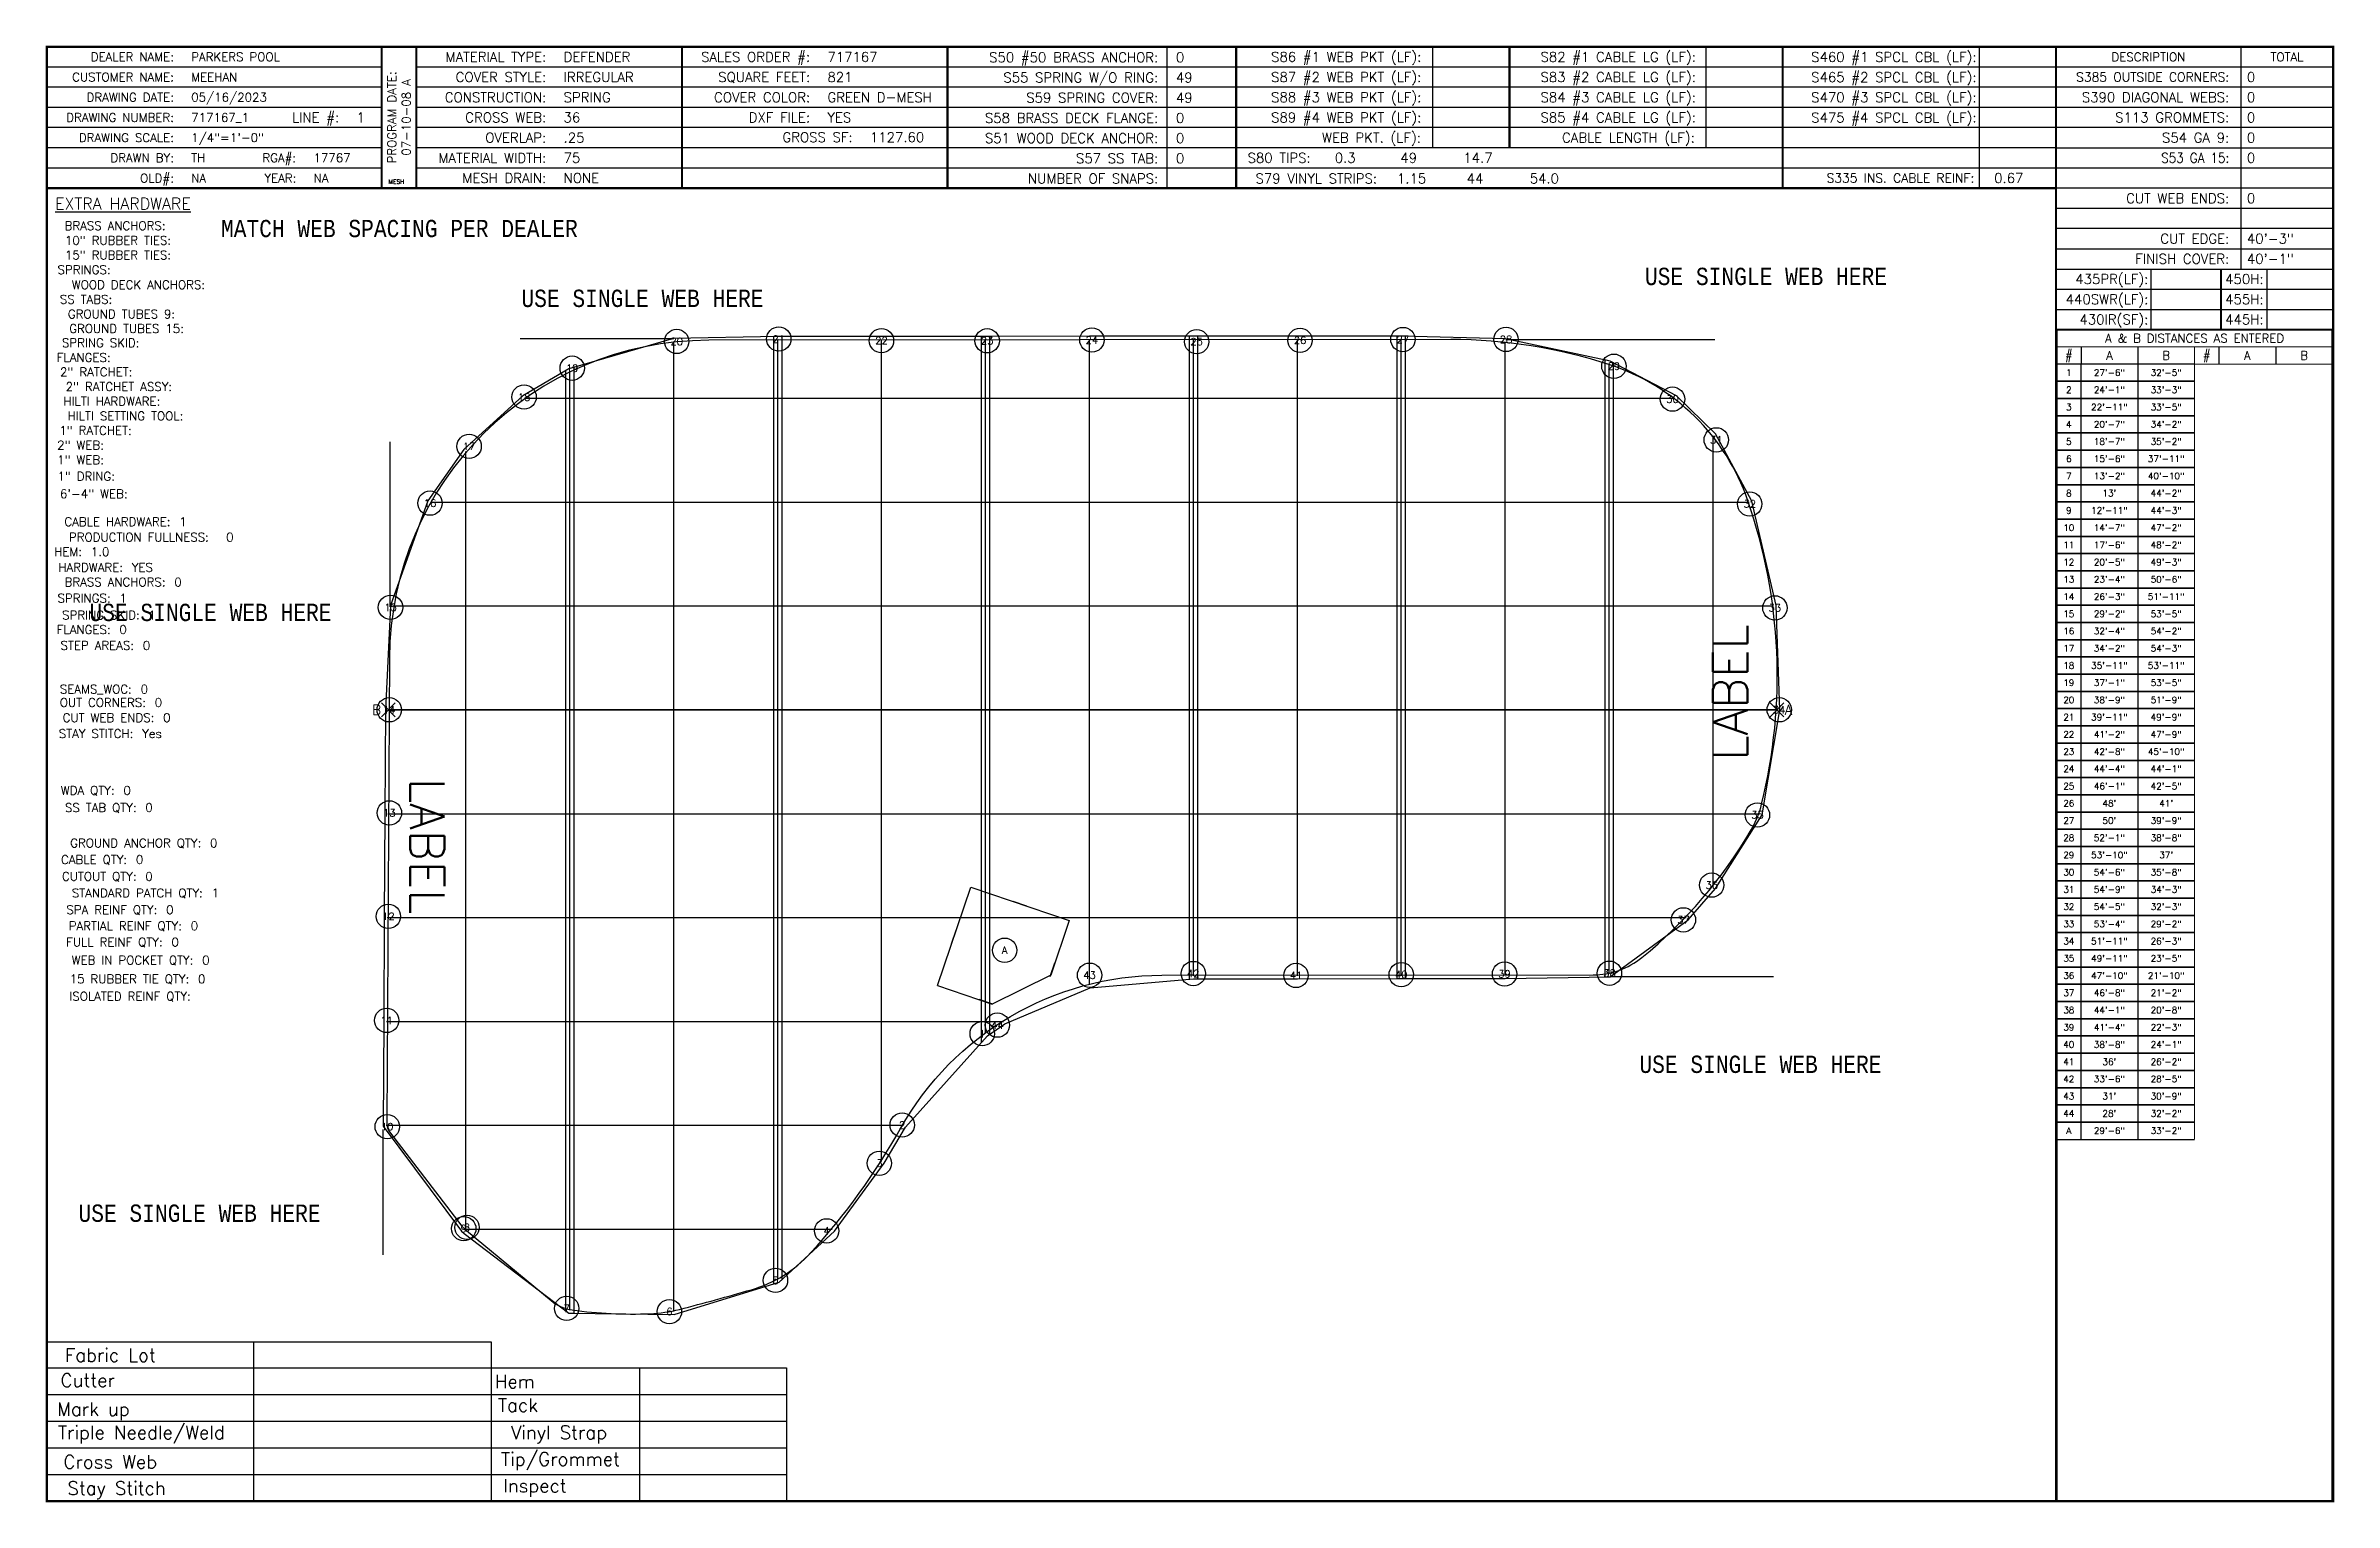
# Paper-space layout 'Drawing' of a CAD drawing. Header units: inches. Extents: x 0 to 198, y 0 to 126.
# The model-space entities are those that its viewports show. They can reach past a viewport. Long polylines and large blocks are cut down to what shows.
import ezdxf
from ezdxf.enums import TextEntityAlignment as Align

# ---------------------------------------------------------------- set-up
doc = ezdxf.new("R2010")
doc.units = ezdxf.units.IN
doc.header["$LTSCALE"] = 12
doc.header["$MEASUREMENT"] = 0
doc.linetypes.add('HIDDEN', pattern=[0.375, 0.25, -0.125])
doc.layers.get('0').update_dxf_attribs({"linetype": 'CONTINUOUS'})
doc.layers.get('DEFPOINTS').update_dxf_attribs({"linetype": 'CONTINUOUS'})
for name, color, linetype in [('AB_POINT_LIST', 2, 'CONTINUOUS'), ('AB_POINT_MARKER', 2, 'CONTINUOUS'), ('ALIGNMENT_LINE', 2, 'CONTINUOUS'), ('BORDER', 6, 'CONTINUOUS'), ('CONSTRUCTION_MARK', 200, 'CONTINUOUS'), ('COVER_HEM', 5, 'CONTINUOUS'), ('CROSS_WEBS_HORIZ', 251, 'CONTINUOUS'), ('CROSS_WEBS_VERT', 251, 'CONTINUOUS'), ('CUT_PANELS-1', 252, 'CONTINUOUS'), ('CUT_PANELS-2', 252, 'CONTINUOUS'), ('CUT_PANELS-3', 252, 'CONTINUOUS'), ('CUT_PANELS-4', 252, 'CONTINUOUS'), ('CUT_PANELS-5', 252, 'CONTINUOUS'), ('CUT_PANELS-6', 252, 'CONTINUOUS'), ('CUT_PANELS-7', 252, 'CONTINUOUS'), ('INFORMATION', 2, 'CONTINUOUS'), ('POOL_OUTLINE', 4, 'CONTINUOUS'), ('STANDARD_PATCH', 30, 'HIDDEN')]:
    doc.layers.add(name, color=color, linetype=linetype)
doc.styles.add('designer', font='monotxt.shx', dxfattribs={"width": 0.85})
doc.styles.get("Standard").update_dxf_attribs({"font": 'ROMANS'})
doc.styles.add('TITLEBLOCK1', font='ROMANS')
doc.styles.add('TITLEBLOCK2', font='romans.shx')

psp = doc.layouts.new('Drawing')

# ---------------------------------------------------------------- texts
at = {"style": 'designer', "width": 0.85}
for s, p in [('MATCH WEB SPACING PER DEALER', (15.08, 109.51)), ('USE SINGLE WEB HERE', (138.4, 105.36)), ('USE SINGLE WEB HERE', (41.1, 103.46)), ('USE SINGLE WEB HERE', (3.69, 76.25)), ('USE SINGLE WEB HERE', (137.92, 37.1)), ('USE SINGLE WEB HERE', (2.74, 24.2))]:
    psp.add_text(s, height=1.5, dxfattribs=at).set_placement(p)
at = {"style": 'TITLEBLOCK1'}
for rotation, p in [(90, (147.27, 64.15)), (270, (31.45, 62.66))]:
    psp.add_text('LABEL', height=3, rotation=rotation, dxfattribs=at).set_placement(p)
at = {"layer": 'INFORMATION', "style": 'TITLEBLOCK1'}
for s, p in [('DESCRIPTION', (182, 125.12)), ('TOTAL', (194, 125.12))]:
    psp.add_text(s, height=0.75, dxfattribs=at).set_placement(p, align=Align.MIDDLE_CENTER)
at = {"layer": 'INFORMATION'}
for s, height, p in [('MESH', 0.375, (29.59, 114.13)), ('%%UEXTRA HARDWARE', 1, (0.72, 111.91))]:
    psp.add_text(s, height=height, dxfattribs=at).set_placement(p)
at = {"layer": 'INFORMATION', "insert": (30.5, 119.88), "char_height": 0.75, "width": 9.0547, "attachment_point": 5, "rotation": 90}
psp.add_mtext('PROGRAM DATE:\\P07-10-08 A', dxfattribs=at)
at = {"layer": 'INFORMATION', "width": 18.4712, "attachment_point": 2}
for s, insert, char_height in [('Fabric Lot', (5.5, 13.23), 1.154), ('Cutter', (3.54, 11.05), 1.154), ('Hem', (40.53, 10.94), 1.154), ('Mark up', (4.03, 8.56), 1.154), ('Tack', (40.79, 8.89), 1.154), ('Vinyl Strap', (44.36, 6.54), 1.1545), ('Cross Web', (5.49, 3.98), 1.154), ('Tip/Grommet', (44.48, 4.23), 1.1545), ('Stay Stitch', (6.04, 1.7), 1.1545), ('Inspect', (42.27, 1.92), 1.154)]:
    psp.add_mtext(s, dxfattribs=dict(at, insert=insert, char_height=char_height))
at = {"layer": 'INFORMATION', "insert": (8.18, 6.54), "char_height": 1.1545, "width": 18.4712, "attachment_point": 2, "style": 'TITLEBLOCK2'}
psp.add_mtext('Triple Needle/Weld', dxfattribs=at)

msp = doc.modelspace()

# ---------------------------------------------------------------- blocks, each defined once
blk = doc.blocks.new('MATERIAL')
at = {"style": 'TITLEBLOCK1'}
blk.add_text('MATERIAL TYPE:', height=0.8438, dxfattribs=at).set_placement((11.33, 0.86), align=Align.MIDDLE_RIGHT)
at = {"style": 'TITLEBLOCK2'}
blk.add_attdef('MATERIAL_TYPE', text='', height=0.844, dxfattribs=at).set_placement((12.83, 0.86), align=Align.MIDDLE_LEFT)
blk = doc.blocks.new('STYLE')
at = {"style": 'TITLEBLOCK1'}
blk.add_text('COVER STYLE:', height=0.8438, dxfattribs=at).set_placement((11.33, 0.86), align=Align.MIDDLE_RIGHT)
at = {"style": 'TITLEBLOCK2'}
blk.add_attdef('COVER_STYLE', text='', height=0.844, dxfattribs=at).set_placement((12.83, 0.86), align=Align.MIDDLE_LEFT)
blk = doc.blocks.new('CONSTRUCT')
at = {"style": 'TITLEBLOCK1'}
blk.add_text('CONSTRUCTION:', height=0.8438, dxfattribs=at).set_placement((11.33, 0.86), align=Align.MIDDLE_RIGHT)
at = {"style": 'TITLEBLOCK2'}
blk.add_attdef('CONSTRUCTION', text='', height=0.844, dxfattribs=at).set_placement((12.83, 0.86), align=Align.MIDDLE_LEFT)
blk = doc.blocks.new('WEB_SPACING')
at = {"style": 'TITLEBLOCK1'}
blk.add_text('CROSS WEB:', height=0.844, dxfattribs=at).set_placement((11.33, 0.86), align=Align.MIDDLE_RIGHT)
at = {"style": 'TITLEBLOCK2'}
blk.add_attdef('CROSS_WEB', text='', height=0.844, dxfattribs=at).set_placement((12.83, 0.86), align=Align.MIDDLE_LEFT)
blk = doc.blocks.new('OVERLAP')
at = {"style": 'TITLEBLOCK1'}
blk.add_text('OVERLAP:', height=0.844, dxfattribs=at).set_placement((11.33, 0.86), align=Align.MIDDLE_RIGHT)
at = {"style": 'TITLEBLOCK2'}
blk.add_attdef('OVERLAP', text='', height=0.844, dxfattribs=at).set_placement((12.83, 0.86), align=Align.MIDDLE_LEFT)
blk = doc.blocks.new('MATERIAL_WIDTH')
at = {"style": 'TITLEBLOCK1'}
blk.add_text('MATERIAL WIDTH:', height=0.8438, dxfattribs=at).set_placement((11.33, 0.86), align=Align.MIDDLE_RIGHT)
at = {"style": 'TITLEBLOCK2'}
blk.add_attdef('MATERIAL_WIDTH', text='', height=0.844, dxfattribs=at).set_placement((12.83, 0.86), align=Align.MIDDLE_LEFT)
blk = doc.blocks.new('MESH_DRAIN')
at = {"style": 'TITLEBLOCK1'}
blk.add_text('MESH DRAIN:', height=0.8438, dxfattribs=at).set_placement((11.74, 0.86), align=Align.MIDDLE_RIGHT)
at = {"style": 'TITLEBLOCK2'}
blk.add_attdef('MESH_DRAIN', text='', height=0.844, dxfattribs=at).set_placement((13.24, 0.86), align=Align.MIDDLE_LEFT)
blk = doc.blocks.new('DEALER_NAME')
at = {"style": 'TITLEBLOCK1'}
blk.add_text('DEALER NAME:', height=0.75, dxfattribs=at).set_placement((10.94, 0.86), align=Align.MIDDLE_RIGHT)
at = {"style": 'TITLEBLOCK2'}
blk.add_attdef('DEALER_NAME', text='', height=0.75, dxfattribs=at).set_placement((12.44, 0.86), align=Align.MIDDLE_LEFT)
blk = doc.blocks.new('CUSTOMER_NAME')
at = {"style": 'TITLEBLOCK1'}
blk.add_text('CUSTOMER NAME:', height=0.75, dxfattribs=at).set_placement((10.94, 0.86), align=Align.MIDDLE_RIGHT)
at = {"style": 'TITLEBLOCK2'}
blk.add_attdef('CUSTOMER_NAME', text='', height=0.75, dxfattribs=at).set_placement((12.44, 0.86), align=Align.MIDDLE_LEFT)
blk = doc.blocks.new('DRAWING_DATE')
at = {"style": 'TITLEBLOCK1'}
blk.add_text('DRAWING DATE:', height=0.75, dxfattribs=at).set_placement((10.94, 0.86), align=Align.MIDDLE_RIGHT)
at = {"style": 'TITLEBLOCK2'}
blk.add_attdef('DRAWING_DATE', text='', height=0.75, dxfattribs=at).set_placement((12.44, 0.86), align=Align.MIDDLE_LEFT)
blk = doc.blocks.new('DRAWING_NUMBER')
at = {"style": 'TITLEBLOCK1'}
blk.add_text('DRAWING NUMBER:', height=0.75, dxfattribs=at).set_placement((10.94, 0.86), align=Align.MIDDLE_RIGHT)
at = {"style": 'TITLEBLOCK2'}
blk.add_attdef('DRAWING_NUMBER', text='', height=0.75, dxfattribs=at).set_placement((12.44, 0.86), align=Align.MIDDLE_LEFT)
blk = doc.blocks.new('DRAWING_SCALE')
at = {"style": 'TITLEBLOCK1'}
blk.add_text('DRAWING SCALE:', height=0.75, dxfattribs=at).set_placement((10.94, 0.86), align=Align.MIDDLE_RIGHT)
at = {"style": 'TITLEBLOCK2'}
blk.add_attdef('DRAWING_SCALE', text='', height=0.75, dxfattribs=at).set_placement((12.44, 0.86), align=Align.MIDDLE_LEFT)
blk = doc.blocks.new('DRAWN_BY')
at = {"style": 'TITLEBLOCK1'}
blk.add_text('DRAWN BY:', height=0.75, dxfattribs=at).set_placement((10.94, 0.86), align=Align.MIDDLE_RIGHT)
at = {"style": 'TITLEBLOCK2'}
blk.add_attdef('DRAWN_BY', text='', height=0.75, dxfattribs=at).set_placement((12.44, 0.86), align=Align.MIDDLE_LEFT)
blk = doc.blocks.new('SQUARE_FEET')
at = {"style": 'TITLEBLOCK1'}
blk.add_text('SQUARE FEET:', height=0.8438, dxfattribs=at).set_placement((11.74, 0.86), align=Align.MIDDLE_RIGHT)
at = {"style": 'TITLEBLOCK2'}
blk.add_attdef('SQUARE_FEET', text='', height=0.844, dxfattribs=at).set_placement((13.24, 0.86), align=Align.MIDDLE_LEFT)
blk = doc.blocks.new('SALES_ORDER')
at = {"style": 'TITLEBLOCK1'}
blk.add_text('SALES ORDER #:', height=0.8438, dxfattribs=at).set_placement((11.74, 0.86), align=Align.MIDDLE_RIGHT)
at = {"style": 'TITLEBLOCK2'}
blk.add_attdef('SALES_ORDER', text='', height=0.844, dxfattribs=at).set_placement((13.24, 0.86), align=Align.MIDDLE_LEFT)
blk = doc.blocks.new('COLOR')
at = {"style": 'TITLEBLOCK1'}
blk.add_text('COVER COLOR:', height=0.8438, dxfattribs=at).set_placement((11.74, 0.86), align=Align.MIDDLE_RIGHT)
at = {"style": 'TITLEBLOCK2'}
blk.add_attdef('COVER_COLOR', text='', height=0.844, dxfattribs=at).set_placement((13.24, 0.86), align=Align.MIDDLE_LEFT)
blk = doc.blocks.new('DXF_FILE')
at = {"style": 'TITLEBLOCK1'}
blk.add_text('DXF FILE:', height=0.844, dxfattribs=at).set_placement((11.74, 0.86), align=Align.MIDDLE_RIGHT)
at = {"style": 'TITLEBLOCK2'}
blk.add_attdef('DXF_FILE', text='', height=0.844, dxfattribs=at).set_placement((13.24, 0.86), align=Align.MIDDLE_LEFT)
blk = doc.blocks.new('FINISH_COVER')
at = {"style": 'TITLEBLOCK1'}
blk.add_text('FINISH COVER:', height=0.8438, dxfattribs=at).set_placement((-0.99, 0.86), align=Align.MIDDLE_RIGHT)
at = {"style": 'TITLEBLOCK2'}
blk.add_attdef('TOTAL', text='', height=0.844, dxfattribs=at).set_placement((0.54, 0.86), align=Align.MIDDLE_LEFT)
blk = doc.blocks.new('DIAGONAL_WEBS')
at = {"style": 'TITLEBLOCK1'}
blk.add_text('S390 DIAGONAL WEBS:', height=0.8438, dxfattribs=at).set_placement((-0.99, 0.86), align=Align.MIDDLE_RIGHT)
at = {"style": 'TITLEBLOCK2'}
blk.add_attdef('TOTAL', text='', height=0.844, dxfattribs=at).set_placement((0.54, 0.86), align=Align.MIDDLE_LEFT)
blk = doc.blocks.new('OUTSIDE_CORNERS')
at = {"style": 'TITLEBLOCK1'}
blk.add_text('S385 OUTSIDE CORNERS:', height=0.7812, dxfattribs=at).set_placement((-0.99, 0.86), align=Align.MIDDLE_RIGHT)
at = {"style": 'TITLEBLOCK2'}
blk.add_attdef('TOTAL', text='', height=0.844, dxfattribs=at).set_placement((0.54, 0.86), align=Align.MIDDLE_LEFT)
blk = doc.blocks.new('CUT_EDGE')
at = {"style": 'TITLEBLOCK1'}
blk.add_text('CUT EDGE:', height=0.844, dxfattribs=at).set_placement((-0.99, 0.86), align=Align.MIDDLE_RIGHT)
at = {"style": 'TITLEBLOCK2'}
blk.add_attdef('TOTAL', text='', height=0.844, dxfattribs=at).set_placement((0.54, 0.86), align=Align.MIDDLE_LEFT)
blk = doc.blocks.new('GROMMETS')
at = {"style": 'TITLEBLOCK1'}
blk.add_text('S113 GROMMETS:', height=0.8438, dxfattribs=at).set_placement((-0.99, 0.86), align=Align.MIDDLE_RIGHT)
at = {"style": 'TITLEBLOCK2'}
blk.add_attdef('TOTAL', text='', height=0.844, dxfattribs=at).set_placement((0.54, 0.86), align=Align.MIDDLE_LEFT)
blk = doc.blocks.new('TIPS')
at = {"style": 'TITLEBLOCK1'}
blk.add_text('S80 TIPS:', height=0.844, dxfattribs=at).set_placement((-0.99, 0.86), align=Align.MIDDLE_RIGHT)
at = {"style": 'TITLEBLOCK2'}
for tag, p in [('RATE', (2, 0.86)), ('QUANTITY', (7.5, 0.86)), ('TOTAL', (13.5, 0.86))]:
    blk.add_attdef(tag, text='', height=0.844, dxfattribs=at).set_placement(p, align=Align.MIDDLE)
blk = doc.blocks.new('VINYL_STRIPS')
at = {"style": 'TITLEBLOCK1'}
blk.add_text('S79 VINYL STRIPS:', height=0.8438, dxfattribs=at).set_placement((-0.99, 0.86), align=Align.MIDDLE_RIGHT)
at = {"style": 'TITLEBLOCK2'}
for tag, p in [('RATE', (2, 0.86)), ('QUANTITY', (7.5, 0.86)), ('TOTAL', (13.5, 0.86))]:
    blk.add_attdef(tag, text='', height=0.844, dxfattribs=at).set_placement(p, align=Align.MIDDLE)
blk = doc.blocks.new('CABLE_LENGTH')
at = {"style": 'TITLEBLOCK1'}
blk.add_text('CABLE LENGTH (LF):', height=0.8438, dxfattribs=at).set_placement((-1, 0.88), align=Align.MIDDLE_RIGHT)
at = {"style": 'TITLEBLOCK2'}
blk.add_attdef('TOTAL', text='', height=0.844, dxfattribs=at).set_placement((0.53, 0.88), align=Align.MIDDLE_LEFT)
blk = doc.blocks.new('GROSS_SF')
at = {"style": 'TITLEBLOCK1'}
blk.add_text('GROSS SF:', height=0.844, dxfattribs=at).set_placement((11.14, 0.88), align=Align.MIDDLE_RIGHT)
at = {"style": 'TITLEBLOCK2'}
blk.add_attdef('GROSS_SF', text='', height=0.844, dxfattribs=at).set_placement((12.64, 0.88), align=Align.MIDDLE_LEFT)
blk = doc.blocks.new('S59')
at = {"style": 'TITLEBLOCK1'}
blk.add_text('S59 SPRING COVER:', height=0.8438, dxfattribs=at).set_placement((17.3, 0.84), align=Align.MIDDLE_RIGHT)
at = {"style": 'TITLEBLOCK2'}
blk.add_attdef('S59', text='', height=0.844, dxfattribs=at).set_placement((18.83, 0.84), align=Align.MIDDLE_LEFT)
blk = doc.blocks.new('S58')
at = {"style": 'TITLEBLOCK1'}
blk.add_text('S58 BRASS DECK FLANGE:', height=0.8438, dxfattribs=at).set_placement((17.3, 0.84), align=Align.MIDDLE_RIGHT)
at = {"style": 'TITLEBLOCK2'}
blk.add_attdef('S58', text='', height=0.844, dxfattribs=at).set_placement((18.83, 0.84), align=Align.MIDDLE_LEFT)
blk = doc.blocks.new('S57')
at = {"style": 'TITLEBLOCK1'}
blk.add_text('S57 SS TAB:', height=0.8438, dxfattribs=at).set_placement((17.3, 0.84), align=Align.MIDDLE_RIGHT)
at = {"style": 'TITLEBLOCK2'}
blk.add_attdef('S57', text='', height=0.844, dxfattribs=at).set_placement((18.83, 0.84), align=Align.MIDDLE_LEFT)
blk = doc.blocks.new('FULLNESS')
at = {"style": 'TITLEBLOCK1'}
blk.add_text('PRODUCTION FULLNESS:', height=0.75, dxfattribs=at).set_placement((13.85, -0.86), align=Align.MIDDLE_RIGHT)
at = {"style": 'TITLEBLOCK2'}
blk.add_attdef('PRODUCTION_FULLNESS', text='', height=0.75, dxfattribs=at).set_placement((15.35, -0.86), align=Align.MIDDLE_LEFT)
blk = doc.blocks.new('HEM')
at = {"style": 'TITLEBLOCK1'}
blk.add_text('HEM:', height=0.75, dxfattribs=at).set_placement((0, 0), align=Align.MIDDLE_RIGHT)
at = {"style": 'TITLEBLOCK2'}
blk.add_attdef('HEM', text='', height=0.75, dxfattribs=at).set_placement((0.76, 0), align=Align.MIDDLE_LEFT)
blk = doc.blocks.new('HARDWARE')
at = {"style": 'TITLEBLOCK1'}
blk.add_text('HARDWARE:', height=0.75, dxfattribs=at).set_placement((0, 0), align=Align.MIDDLE_RIGHT)
at = {"style": 'TITLEBLOCK2'}
blk.add_attdef('HARDWARE', text='', height=0.75, dxfattribs=at).set_placement((0.76, 0), align=Align.MIDDLE_LEFT)
blk = doc.blocks.new('BRASS_ANCHORS')
at = {"style": 'TITLEBLOCK1'}
blk.add_text('BRASS ANCHORS:', height=0.75, dxfattribs=at).set_placement((10.28, -7.41), align=Align.MIDDLE_RIGHT)
at = {"style": 'TITLEBLOCK2'}
blk.add_attdef('BRASS_ANCHORS', text='', height=0.75, dxfattribs=at).set_placement((11.04, -7.41), align=Align.MIDDLE_LEFT)
blk = doc.blocks.new('flanges')
at = {"style": 'TITLEBLOCK1'}
blk.add_text('FLANGES:', height=0.75, dxfattribs=at).set_placement((5.52, -6.27), align=Align.MIDDLE_RIGHT)
at = {"style": 'TITLEBLOCK2'}
blk.add_attdef('FLANGES', text='', height=0.75, dxfattribs=at).set_placement((6.28, -6.27), align=Align.MIDDLE_LEFT)
blk = doc.blocks.new('SPRINGS')
at = {"style": 'TITLEBLOCK1'}
blk.add_text('SPRINGS:', height=0.75, dxfattribs=at).set_placement((5.52, -10.82), align=Align.MIDDLE_RIGHT)
at = {"style": 'TITLEBLOCK2'}
blk.add_attdef('SPRINGS', text='', height=0.75, dxfattribs=at).set_placement((6.28, -10.82), align=Align.MIDDLE_LEFT)
blk = doc.blocks.new('SKID')
at = {"style": 'TITLEBLOCK1'}
blk.add_text('SPRING SKID:', height=0.75, dxfattribs=at).set_placement((8.04, -3.98), align=Align.MIDDLE_RIGHT)
at = {"style": 'TITLEBLOCK2'}
blk.add_attdef('SKID', text='', height=0.75, dxfattribs=at).set_placement((8.8, -3.98), align=Align.MIDDLE_LEFT)
blk = doc.blocks.new('EH_BRASS_ANCHORS')
at = {"style": 'TITLEBLOCK1'}
blk.add_text('BRASS ANCHORS:', height=0.75, dxfattribs=at).set_placement((10.28, 0), align=Align.MIDDLE_RIGHT)
at = {"style": 'TITLEBLOCK2'}
blk.add_attdef('EXTRA_BRASS_ANCHORS', text='', height=0.75, dxfattribs=at).set_placement((11.04, 0), align=Align.MIDDLE_LEFT)
blk = doc.blocks.new('EH_10_RUBBER_TIES')
at = {"style": 'TITLEBLOCK1'}
blk.add_text('10" RUBBER TIES:', height=0.75, dxfattribs=at).set_placement((10.76, 0), align=Align.MIDDLE_RIGHT)
at = {"style": 'TITLEBLOCK2'}
blk.add_attdef('EXTRA_10_RUBBER_TIES', text='', height=0.75, dxfattribs=at).set_placement((11.53, 0), align=Align.MIDDLE_LEFT)
blk = doc.blocks.new('EH_15_RUBBER_TIES')
at = {"style": 'TITLEBLOCK1'}
blk.add_text('15" RUBBER TIES:', height=0.75, dxfattribs=at).set_placement((10.76, 0), align=Align.MIDDLE_RIGHT)
at = {"style": 'TITLEBLOCK2'}
blk.add_attdef('EXTRA_15_RUBBER_TIES', text='', height=0.75, dxfattribs=at).set_placement((11.53, 0), align=Align.MIDDLE_LEFT)
blk = doc.blocks.new('EH_SPRINGS')
at = {"style": 'TITLEBLOCK1'}
blk.add_text('SPRINGS:', height=0.75, dxfattribs=at).set_placement((5.52, 0), align=Align.MIDDLE_RIGHT)
at = {"style": 'TITLEBLOCK2'}
blk.add_attdef('EXTRA_SPRINGS', text='', height=0.75, dxfattribs=at).set_placement((6.28, 0), align=Align.MIDDLE_LEFT)
blk = doc.blocks.new('EH_WOOD_DECK_ANCHORS')
at = {"style": 'TITLEBLOCK1'}
blk.add_text('WOOD DECK ANCHORS:', height=0.75, dxfattribs=at).set_placement((13.7, -0.04), align=Align.MIDDLE_RIGHT)
at = {"style": 'TITLEBLOCK2'}
blk.add_attdef('EXTRA_WOOD_DECK_ANCHORS', text='', height=0.75, dxfattribs=at).set_placement((14.46, -0.04), align=Align.MIDDLE_LEFT)
blk = doc.blocks.new('EH_SS_TABS')
at = {"style": 'TITLEBLOCK1'}
blk.add_text('SS TABS:', height=0.75, dxfattribs=at).set_placement((5.66, -0.04), align=Align.MIDDLE_RIGHT)
at = {"style": 'TITLEBLOCK2'}
blk.add_attdef('EXTRA_SS_TABS', text='', height=0.75, dxfattribs=at).set_placement((6.43, -0.04), align=Align.MIDDLE_LEFT)
blk = doc.blocks.new('EH_SKID')
at = {"style": 'TITLEBLOCK1'}
blk.add_text('SPRING SKID:', height=0.75, dxfattribs=at).set_placement((8.02, 0), align=Align.MIDDLE_RIGHT)
at = {"style": 'TITLEBLOCK2'}
blk.add_attdef('EXTRA_SPRING_SKID', text='', height=0.75, dxfattribs=at).set_placement((8.78, 0), align=Align.MIDDLE_LEFT)
blk = doc.blocks.new('EH_FLANGES')
at = {"style": 'TITLEBLOCK1'}
blk.add_text('FLANGES:', height=0.75, dxfattribs=at).set_placement((5.52, 0), align=Align.MIDDLE_RIGHT)
at = {"style": 'TITLEBLOCK2'}
blk.add_attdef('EXTRA_FLANGES', text='', height=0.75, dxfattribs=at).set_placement((6.28, 0), align=Align.MIDDLE_LEFT)
blk = doc.blocks.new('EH_2_RATCHET')
at = {"style": 'TITLEBLOCK1'}
blk.add_text('2" RATCHET:', height=0.75, dxfattribs=at).set_placement((7.41, 0), align=Align.MIDDLE_RIGHT)
at = {"style": 'TITLEBLOCK2'}
blk.add_attdef('EXTRA_2_RATCHET', text='', height=0.75, dxfattribs=at).set_placement((8.17, 0), align=Align.MIDDLE_LEFT)
blk = doc.blocks.new('EH_HILTI_HARDWARE')
at = {"style": 'TITLEBLOCK1'}
blk.add_text('HILTI HARDWARE:', height=0.75, dxfattribs=at).set_placement((9.82, 0), align=Align.MIDDLE_RIGHT)
at = {"style": 'TITLEBLOCK2'}
blk.add_attdef('EXTRA_HILTI_HARDWARE', text='', height=0.75, dxfattribs=at).set_placement((10.59, 0), align=Align.MIDDLE_LEFT)
blk = doc.blocks.new('EH_HILTI_SETTING_TOOL')
at = {"style": 'TITLEBLOCK1'}
blk.add_text('HILTI SETTING TOOL:', height=0.75, dxfattribs=at).set_placement((11.82, 0), align=Align.MIDDLE_RIGHT)
at = {"style": 'TITLEBLOCK2'}
blk.add_attdef('EXTRA_HILTI_SETTING_TOOL', text='', height=0.75, dxfattribs=at).set_placement((12.59, 0), align=Align.MIDDLE_LEFT)
blk = doc.blocks.new('EH_1_RATCHET')
at = {"style": 'TITLEBLOCK1'}
blk.add_text('1" RATCHET:', height=0.75, dxfattribs=at).set_placement((7.35, 0), align=Align.MIDDLE_RIGHT)
at = {"style": 'TITLEBLOCK2'}
blk.add_attdef('EXTRA_1_RATCHET', text='', height=0.75, dxfattribs=at).set_placement((8.11, 0), align=Align.MIDDLE_LEFT)
blk = doc.blocks.new('EH_2_WEB')
at = {"style": 'TITLEBLOCK1'}
blk.add_text('2" WEB:', height=0.75, dxfattribs=at).set_placement((4.94, 0), align=Align.MIDDLE_RIGHT)
at = {"style": 'TITLEBLOCK2'}
blk.add_attdef('EXTRA_2_WEB', text='', height=0.75, dxfattribs=at).set_placement((5.7, 0), align=Align.MIDDLE_LEFT)
blk = doc.blocks.new('EH_1_WEB')
at = {"style": 'TITLEBLOCK1'}
blk.add_text('1" WEB:', height=0.75, dxfattribs=at).set_placement((4.94, 0), align=Align.MIDDLE_RIGHT)
at = {"style": 'TITLEBLOCK2'}
blk.add_attdef('EXTRA_1_WEB', text='', height=0.75, dxfattribs=at).set_placement((5.7, 0), align=Align.MIDDLE_LEFT)
blk = doc.blocks.new('EH_2_RATCHET_ASSY')
at = {"style": 'TITLEBLOCK1'}
blk.add_text('2" RATCHET ASSY:', height=0.75, dxfattribs=at).set_placement((10.85, 0), align=Align.MIDDLE_RIGHT)
at = {"style": 'TITLEBLOCK2'}
blk.add_attdef('EXTRA_2_RATCHET_ASSY', text='', height=0.75, dxfattribs=at).set_placement((11.61, 0), align=Align.MIDDLE_LEFT)
blk = doc.blocks.new('seams_woc')
at = {"style": 'TITLEBLOCK1'}
blk.add_text('SEAMS_WOC:', height=0.75, dxfattribs=at).set_placement((7.36, 0), align=Align.MIDDLE_RIGHT)
at = {"style": 'TITLEBLOCK2'}
blk.add_attdef('SEAMS_WOC', text='', height=0.75, dxfattribs=at).set_placement((8.12, 0), align=Align.MIDDLE_LEFT)
blk = doc.blocks.new('out_corners')
at = {"style": 'TITLEBLOCK1'}
blk.add_text('OUT CORNERS:', height=0.75, dxfattribs=at).set_placement((8.58, 0), align=Align.MIDDLE_RIGHT)
at = {"style": 'TITLEBLOCK2'}
blk.add_attdef('OUT_CORNERS', text='', height=0.75, dxfattribs=at).set_placement((9.34, 0), align=Align.MIDDLE_LEFT)
blk = doc.blocks.new('stay_stitch')
at = {"style": 'TITLEBLOCK1'}
blk.add_text('STAY STITCH:', height=0.75, dxfattribs=at).set_placement((7.49, 0), align=Align.MIDDLE_RIGHT)
at = {"style": 'TITLEBLOCK2'}
blk.add_attdef('STAY_STICH', text='', height=0.75, dxfattribs=at).set_placement((8.25, 0), align=Align.MIDDLE_LEFT)
blk = doc.blocks.new('EH_1_DRING')
at = {"style": 'TITLEBLOCK1'}
blk.add_text('1" DRING:', height=0.75, dxfattribs=at).set_placement((4.94, 0), align=Align.MIDDLE_RIGHT)
at = {"style": 'TITLEBLOCK2'}
blk.add_attdef('EXTRA_1_DRING', text='', height=0.75, dxfattribs=at).set_placement((5.7, 0), align=Align.MIDDLE_LEFT)
blk = doc.blocks.new('ISOLATED_REINF')
at = {"style": 'TITLEBLOCK1'}
blk.add_text('430IR(SF):', height=0.844, dxfattribs=at).set_placement((-0.22, 0.88), align=Align.MIDDLE_RIGHT)
at = {"style": 'TITLEBLOCK2'}
blk.add_attdef('TOTAL', text='', height=0.844, dxfattribs=at).set_placement((0.35, 0.88), align=Align.MIDDLE_LEFT)
blk = doc.blocks.new('PERIM_REINF')
at = {"style": 'TITLEBLOCK1'}
blk.add_text('435PR(LF):', height=0.844, dxfattribs=at).set_placement((-0.22, 0.88), align=Align.MIDDLE_RIGHT)
at = {"style": 'TITLEBLOCK2'}
blk.add_attdef('TOTAL', text='', height=0.844, dxfattribs=at).set_placement((0.35, 0.88), align=Align.MIDDLE_LEFT)
blk = doc.blocks.new('SPA_WALL_REINF')
at = {"style": 'TITLEBLOCK1'}
blk.add_text('440SWR(LF):', height=0.8438, dxfattribs=at).set_placement((-0.22, 0.88), align=Align.MIDDLE_RIGHT)
at = {"style": 'TITLEBLOCK2'}
blk.add_attdef('TOTAL', text='', height=0.844, dxfattribs=at).set_placement((0.35, 0.88), align=Align.MIDDLE_LEFT)
blk = doc.blocks.new('PERIM_REINF_H')
at = {"style": 'TITLEBLOCK1'}
blk.add_text('450H:', height=0.844, dxfattribs=at).set_placement((-0.27, 0.88), align=Align.MIDDLE_RIGHT)
at = {"style": 'TITLEBLOCK2'}
blk.add_attdef('TOTAL', text='', height=0.844, dxfattribs=at).set_placement((0.35, 0.88), align=Align.MIDDLE_LEFT)
blk = doc.blocks.new('SPA_WALL_REINF_H')
at = {"style": 'TITLEBLOCK1'}
blk.add_text('455H:', height=0.844, dxfattribs=at).set_placement((-0.27, 0.88), align=Align.MIDDLE_RIGHT)
at = {"style": 'TITLEBLOCK2'}
blk.add_attdef('TOTAL', text='', height=0.844, dxfattribs=at).set_placement((0.35, 0.88), align=Align.MIDDLE_LEFT)
blk = doc.blocks.new('ISOLATED_REINF_H')
at = {"style": 'TITLEBLOCK1'}
blk.add_text('445H:', height=0.844, dxfattribs=at).set_placement((-0.27, 0.88), align=Align.MIDDLE_RIGHT)
at = {"style": 'TITLEBLOCK2'}
blk.add_attdef('TOTAL', text='', height=0.844, dxfattribs=at).set_placement((0.35, 0.88), align=Align.MIDDLE_LEFT)
blk = doc.blocks.new('WDA_QTY')
at = {"style": 'TITLEBLOCK1'}
blk.add_text('WDA QTY:', height=0.75, dxfattribs=at).set_placement((0, 0), align=Align.MIDDLE_RIGHT)
at = {"style": 'TITLEBLOCK2'}
blk.add_attdef('WDA_QTY', text='', height=0.75, dxfattribs=at).set_placement((0.76, 0), align=Align.MIDDLE_LEFT)
blk = doc.blocks.new('SS_TABS_QTY')
at = {"style": 'TITLEBLOCK1'}
blk.add_text('SS TAB QTY:', height=0.75, dxfattribs=at).set_placement((0, 0), align=Align.MIDDLE_RIGHT)
at = {"style": 'TITLEBLOCK2'}
blk.add_attdef('SS_TAB_QTY', text='', height=0.75, dxfattribs=at).set_placement((0.76, 0), align=Align.MIDDLE_LEFT)
blk = doc.blocks.new('GROUND_ANCHORS_QTY')
at = {"style": 'TITLEBLOCK1'}
blk.add_text('GROUND ANCHOR QTY:', height=0.75, dxfattribs=at).set_placement((0, 0), align=Align.MIDDLE_RIGHT)
at = {"style": 'TITLEBLOCK2'}
blk.add_attdef('GROUND_ANCHOR_QTY', text='', height=0.75, dxfattribs=at).set_placement((0.76, 0), align=Align.MIDDLE_LEFT)
blk = doc.blocks.new('CABLE_QTY')
at = {"style": 'TITLEBLOCK1'}
blk.add_text('CABLE QTY:', height=0.75, dxfattribs=at).set_placement((0, 0), align=Align.MIDDLE_RIGHT)
at = {"style": 'TITLEBLOCK2'}
blk.add_attdef('CABLE_QTY', text='', height=0.75, dxfattribs=at).set_placement((0.76, 0), align=Align.MIDDLE_LEFT)
blk = doc.blocks.new('CUTOUT_QTY')
at = {"style": 'TITLEBLOCK1'}
blk.add_text('CUTOUT QTY:', height=0.75, dxfattribs=at).set_placement((0, 0), align=Align.MIDDLE_RIGHT)
at = {"style": 'TITLEBLOCK2'}
blk.add_attdef('CUTOUT_QTY', text='', height=0.75, dxfattribs=at).set_placement((0.76, 0), align=Align.MIDDLE_LEFT)
blk = doc.blocks.new('STANDARD_PATCH_QTY')
at = {"style": 'TITLEBLOCK1'}
blk.add_text('STANDARD PATCH QTY:', height=0.75, dxfattribs=at).set_placement((0, 0), align=Align.MIDDLE_RIGHT)
at = {"style": 'TITLEBLOCK2'}
blk.add_attdef('STANDARD_PATCH_QTY', text='', height=0.75, dxfattribs=at).set_placement((0.76, 0), align=Align.MIDDLE_LEFT)
blk = doc.blocks.new('SPA_REINF_QTY')
at = {"style": 'TITLEBLOCK1'}
blk.add_text('SPA REINF QTY:', height=0.75, dxfattribs=at).set_placement((0, 0), align=Align.MIDDLE_RIGHT)
at = {"style": 'TITLEBLOCK2'}
blk.add_attdef('SPA_REINF_QTY', text='', height=0.75, dxfattribs=at).set_placement((0.76, 0), align=Align.MIDDLE_LEFT)
blk = doc.blocks.new('PARTIAL_REINF_QTY')
at = {"style": 'TITLEBLOCK1'}
blk.add_text('PARTIAL REINF QTY:', height=0.75, dxfattribs=at).set_placement((0, 0), align=Align.MIDDLE_RIGHT)
at = {"style": 'TITLEBLOCK2'}
blk.add_attdef('PARTIAL_REINF_QTY', text='', height=0.75, dxfattribs=at).set_placement((0.76, 0), align=Align.MIDDLE_LEFT)
blk = doc.blocks.new('FULL_REINF_QTY')
at = {"style": 'TITLEBLOCK1'}
blk.add_text('FULL REINF QTY:', height=0.75, dxfattribs=at).set_placement((0, 0), align=Align.MIDDLE_RIGHT)
at = {"style": 'TITLEBLOCK2'}
blk.add_attdef('FULL_REINF_QTY', text='', height=0.75, dxfattribs=at).set_placement((0.76, 0), align=Align.MIDDLE_LEFT)
blk = doc.blocks.new('WEB_IN_POCKET_QTY')
at = {"style": 'TITLEBLOCK1'}
blk.add_text('WEB IN POCKET QTY:', height=0.75, dxfattribs=at).set_placement((0, 0), align=Align.MIDDLE_RIGHT)
at = {"style": 'TITLEBLOCK2'}
blk.add_attdef('WEB_IN_POCKET_QTY', text='', height=0.75, dxfattribs=at).set_placement((0.76, 0), align=Align.MIDDLE_LEFT)
blk = doc.blocks.new('15_RUBBER_TIES_QTY')
at = {"style": 'TITLEBLOCK1'}
blk.add_text('15 RUBBER TIE QTY:', height=0.75, dxfattribs=at).set_placement((0, 0), align=Align.MIDDLE_RIGHT)
at = {"style": 'TITLEBLOCK2'}
blk.add_attdef('15_RUBBER_TIE_QTY', text='', height=0.75, dxfattribs=at).set_placement((0.76, 0), align=Align.MIDDLE_LEFT)
blk = doc.blocks.new('ISOLATED_REINF_QTY')
at = {"style": 'TITLEBLOCK1'}
blk.add_text('ISOLATED REINF QTY:', height=0.75, dxfattribs=at).set_placement((0, 0), align=Align.MIDDLE_RIGHT)
at = {"style": 'TITLEBLOCK2'}
blk.add_attdef('ISOLATED_REINF_QTY', text='', height=0.75, dxfattribs=at).set_placement((0.76, 0), align=Align.MIDDLE_LEFT)
blk = doc.blocks.new('STEP_AREAS')
at = {"style": 'TITLEBLOCK1'}
blk.add_text('STEP AREAS:', height=0.75, dxfattribs=at).set_placement((0, 0), align=Align.MIDDLE_RIGHT)
at = {"style": 'TITLEBLOCK2'}
blk.add_attdef('STEP_AREAS', text='', height=0.75, dxfattribs=at).set_placement((0.76, 0), align=Align.MIDDLE_LEFT)
blk = doc.blocks.new('cut_web_ends1')
at = {"style": 'TITLEBLOCK1'}
blk.add_text('CUT WEB ENDS:', height=0.75, dxfattribs=at).set_placement((0, 0), align=Align.MIDDLE_RIGHT)
at = {"style": 'TITLEBLOCK2'}
blk.add_attdef('CUT_WEB_ENDS', text='', height=0.75, dxfattribs=at).set_placement((0.76, 0), align=Align.MIDDLE_LEFT)
blk = doc.blocks.new('CUT_WEB_ENDS2')
at = {"style": 'TITLEBLOCK1'}
blk.add_text('CUT WEB ENDS:', height=0.8438, dxfattribs=at).set_placement((-1, 0.88), align=Align.MIDDLE_RIGHT)
at = {"style": 'TITLEBLOCK2'}
blk.add_attdef('TOTAL', text='', height=0.844, dxfattribs=at).set_placement((0.53, 0.88), align=Align.MIDDLE_LEFT)
blk = doc.blocks.new('rga_num')
at = {"style": 'TITLEBLOCK1'}
blk.add_text('RGA#:', height=0.75, dxfattribs=at).set_placement((0, 0), align=Align.MIDDLE_RIGHT)
at = {"style": 'TITLEBLOCK2'}
blk.add_attdef('RGA#', text='', height=0.75, dxfattribs=at).set_placement((1.5, 0), align=Align.MIDDLE_LEFT)
blk = doc.blocks.new('oldyear')
at = {"style": 'TITLEBLOCK1'}
blk.add_text('YEAR:', height=0.75, dxfattribs=at).set_placement((0, 0), align=Align.MIDDLE_RIGHT)
at = {"style": 'TITLEBLOCK2'}
blk.add_attdef('YEAR', text='', height=0.75, dxfattribs=at).set_placement((1.5, 0), align=Align.MIDDLE_LEFT)
blk = doc.blocks.new('old_num')
at = {"style": 'TITLEBLOCK1'}
blk.add_text('OLD#:', height=0.75, dxfattribs=at).set_placement((0, 0), align=Align.MIDDLE_RIGHT)
at = {"style": 'TITLEBLOCK2'}
blk.add_attdef('OLD#', text='', height=0.75, dxfattribs=at).set_placement((1.5, 0), align=Align.MIDDLE_LEFT)
blk = doc.blocks.new('LINE_NUMBER')
at = {"style": 'TITLEBLOCK1'}
blk.add_text('LINE #:', height=0.844, dxfattribs=at).set_placement((11.1, 0.88), align=Align.MIDDLE_RIGHT)
at = {"style": 'TITLEBLOCK2'}
blk.add_attdef('LINE_NUMBER', text='', height=0.844, dxfattribs=at).set_placement((12.6, 0.88), align=Align.MIDDLE_LEFT)
blk = doc.blocks.new('WIP_LENGTH')
at = {"style": 'TITLEBLOCK1'}
blk.add_text('WEB PKT. (LF):', height=0.8438, dxfattribs=at).set_placement((-1, 0.88), align=Align.MIDDLE_RIGHT)
at = {"style": 'TITLEBLOCK2'}
blk.add_attdef('TOTAL', text='', height=0.844, dxfattribs=at).set_placement((0.53, 0.88), align=Align.MIDDLE_LEFT)
blk = doc.blocks.new('GA9')
at = {"style": 'TITLEBLOCK1'}
blk.add_text('S54 GA 9:', height=0.844, dxfattribs=at).set_placement((-0.99, 0.86), align=Align.MIDDLE_RIGHT)
at = {"style": 'TITLEBLOCK2'}
blk.add_attdef('TOTAL', text='', height=0.844, dxfattribs=at).set_placement((0.54, 0.86), align=Align.MIDDLE_LEFT)
blk = doc.blocks.new('GA15')
at = {"style": 'TITLEBLOCK1', "width": 0.9}
blk.add_text('S53 GA 15:', height=0.844, dxfattribs=at).set_placement((-1, 0.88), align=Align.MIDDLE_RIGHT)
at = {"style": 'TITLEBLOCK2'}
blk.add_attdef('TOTAL', text='', height=0.844, dxfattribs=at).set_placement((0.53, 0.88), align=Align.MIDDLE_LEFT)
blk = doc.blocks.new('EH_GA9')
at = {"style": 'TITLEBLOCK1'}
blk.add_text('GROUND TUBES 9:', height=0.75, dxfattribs=at).set_placement((4.88, -0.04), align=Align.MIDDLE_RIGHT)
at = {"style": 'TITLEBLOCK2'}
blk.add_attdef('EXTRA_GA9', text='', height=0.75, dxfattribs=at).set_placement((5.64, -0.04), align=Align.MIDDLE_LEFT)
blk = doc.blocks.new('EH_GROUND_TUBES')
at = {"style": 'TITLEBLOCK1'}
blk.add_text('GROUND TUBES 15:', height=0.75, dxfattribs=at).set_placement((11.87, -0.04), align=Align.MIDDLE_RIGHT)
at = {"style": 'TITLEBLOCK2'}
blk.add_attdef('EXTRA_GA15', text='', height=0.75, dxfattribs=at).set_placement((12.63, -0.04), align=Align.MIDDLE_LEFT)
blk = doc.blocks.new('CABLE_HARDWARE')
at = {"style": 'TITLEBLOCK1'}
blk.add_text('CABLE HARDWARE:', height=0.75, dxfattribs=at).set_placement((10.71, 0.01), align=Align.MIDDLE_RIGHT)
at = {"style": 'TITLEBLOCK2'}
blk.add_attdef('CABLE_HARDWARE', text='', height=0.75, dxfattribs=at).set_placement((11.47, 0.01), align=Align.MIDDLE_LEFT)
blk = doc.blocks.new('S50')
at = {"style": 'TITLEBLOCK1'}
blk.add_text('S50 #50 BRASS ANCHOR:', height=0.8438, dxfattribs=at).set_placement((17.3, 0.84), align=Align.MIDDLE_RIGHT)
at = {"style": 'TITLEBLOCK2'}
blk.add_attdef('S50', text='', height=0.844, dxfattribs=at).set_placement((18.83, 0.84), align=Align.MIDDLE_LEFT)
blk = doc.blocks.new('S51')
at = {"style": 'TITLEBLOCK1'}
blk.add_text('S51 WOOD DECK ANCHOR:', height=0.8438, dxfattribs=at).set_placement((17.3, 0.84), align=Align.MIDDLE_RIGHT)
at = {"style": 'TITLEBLOCK2'}
blk.add_attdef('S51', text='', height=0.844, dxfattribs=at).set_placement((18.83, 0.84), align=Align.MIDDLE_LEFT)
blk = doc.blocks.new('S55')
at = {"style": 'TITLEBLOCK1'}
blk.add_text('S55 SPRING W/O RING:', height=0.8438, dxfattribs=at).set_placement((17.3, 0.84), align=Align.MIDDLE_RIGHT)
at = {"style": 'TITLEBLOCK2'}
blk.add_attdef('S55', text='', height=0.844, dxfattribs=at).set_placement((18.83, 0.84), align=Align.MIDDLE_LEFT)
blk = doc.blocks.new('SNAP_TOTAL')
at = {"style": 'TITLEBLOCK1'}
blk.add_text('NUMBER OF SNAPS:', height=0.8438, dxfattribs=at).set_placement((17.3, 0.84), align=Align.MIDDLE_RIGHT)
at = {"style": 'TITLEBLOCK2'}
blk.add_attdef('TOTAL', text='', height=0.844, dxfattribs=at).set_placement((18.83, 0.84), align=Align.MIDDLE_LEFT)
blk = doc.blocks.new('CABLE_LENGTH_1_SALES_ENTRY')
at = {"style": 'TITLEBLOCK1'}
blk.add_text('S82 #1 CABLE LG (LF):', height=0.8438, dxfattribs=at).set_placement((15.56, 0.88), align=Align.MIDDLE_RIGHT)
at = {"style": 'TITLEBLOCK2'}
blk.add_attdef('TOTAL', text='', height=0.844, dxfattribs=at).set_placement((16.53, 0.88), align=Align.MIDDLE_LEFT)
blk = doc.blocks.new('CABLE_LENGTH_2_SALES_ENTRY')
at = {"style": 'TITLEBLOCK1'}
blk.add_text('S83 #2 CABLE LG (LF):', height=0.8438, dxfattribs=at).set_placement((15.56, 0.88), align=Align.MIDDLE_RIGHT)
at = {"style": 'TITLEBLOCK2'}
blk.add_attdef('TOTAL', text='', height=0.844, dxfattribs=at).set_placement((16.53, 0.88), align=Align.MIDDLE_LEFT)
blk = doc.blocks.new('CABLE_LENGTH_3_SALES_ENTRY')
at = {"style": 'TITLEBLOCK1'}
blk.add_text('S84 #3 CABLE LG (LF):', height=0.8438, dxfattribs=at).set_placement((15.56, 0.88), align=Align.MIDDLE_RIGHT)
at = {"style": 'TITLEBLOCK2'}
blk.add_attdef('TOTAL', text='', height=0.844, dxfattribs=at).set_placement((16.53, 0.88), align=Align.MIDDLE_LEFT)
blk = doc.blocks.new('CABLE_LENGTH_4_SALES_ENTRY')
at = {"style": 'TITLEBLOCK1'}
blk.add_text('S85 #4 CABLE LG (LF):', height=0.8438, dxfattribs=at).set_placement((15.56, 0.88), align=Align.MIDDLE_RIGHT)
at = {"style": 'TITLEBLOCK2'}
blk.add_attdef('TOTAL', text='', height=0.844, dxfattribs=at).set_placement((16.53, 0.88), align=Align.MIDDLE_LEFT)
blk = doc.blocks.new('WIP_LENGTH_4_SALES_ENTRY')
at = {"style": 'TITLEBLOCK1'}
blk.add_text('S89 #4 WEB PKT (LF):', height=0.8438, dxfattribs=at).set_placement((15.71, 0.88), align=Align.MIDDLE_RIGHT)
at = {"style": 'TITLEBLOCK2'}
blk.add_attdef('TOTAL', text='', height=0.844, dxfattribs=at).set_placement((17.23, 0.88), align=Align.MIDDLE_LEFT)
blk = doc.blocks.new('WIP_LENGTH_3_SALES_ENTRY')
at = {"style": 'TITLEBLOCK1'}
blk.add_text('S88 #3 WEB PKT (LF):', height=0.8438, dxfattribs=at).set_placement((15.71, 0.88), align=Align.MIDDLE_RIGHT)
at = {"style": 'TITLEBLOCK2'}
blk.add_attdef('TOTAL', text='', height=0.844, dxfattribs=at).set_placement((17.23, 0.88), align=Align.MIDDLE_LEFT)
blk = doc.blocks.new('WIP_LENGTH_2_SALES_ENTRY')
at = {"style": 'TITLEBLOCK1'}
blk.add_text('S87 #2 WEB PKT (LF):', height=0.8438, dxfattribs=at).set_placement((15.71, 0.88), align=Align.MIDDLE_RIGHT)
at = {"style": 'TITLEBLOCK2'}
blk.add_attdef('TOTAL', text='', height=0.844, dxfattribs=at).set_placement((17.23, 0.88), align=Align.MIDDLE_LEFT)
blk = doc.blocks.new('WIP_LENGTH_1_SALES_ENTRY')
at = {"style": 'TITLEBLOCK1'}
blk.add_text('S86 #1 WEB PKT (LF):', height=0.8438, dxfattribs=at).set_placement((15.71, 0.88), align=Align.MIDDLE_RIGHT)
at = {"style": 'TITLEBLOCK2'}
blk.add_attdef('TOTAL', text='', height=0.844, dxfattribs=at).set_placement((17.23, 0.88), align=Align.MIDDLE_LEFT)
blk = doc.blocks.new('6ab_cbl_len_2_sales_entry')
at = {"style": 'TITLEBLOCK1'}
blk.add_text('S465 #2 SPCL CBL (LF):', height=0.8438, dxfattribs=at).set_placement((16.79, 0.87), align=Align.MIDDLE_RIGHT)
at = {"style": 'TITLEBLOCK2'}
blk.add_attdef('TOTAL', text='', height=0.844, dxfattribs=at).set_placement((17.76, 0.88), align=Align.MIDDLE_LEFT)
blk = doc.blocks.new('6ab_cbl_len_1_sales_entry')
at = {"style": 'TITLEBLOCK1'}
blk.add_text('S460 #1 SPCL CBL (LF):', height=0.8438, dxfattribs=at).set_placement((16.79, 0.87), align=Align.MIDDLE_RIGHT)
at = {"style": 'TITLEBLOCK2'}
blk.add_attdef('TOTAL', text='', height=0.844, dxfattribs=at).set_placement((17.76, 0.88), align=Align.MIDDLE_LEFT)
blk = doc.blocks.new('6ab_cbl_len_3_sales_entry')
at = {"style": 'TITLEBLOCK1'}
blk.add_text('S470 #3 SPCL CBL (LF):', height=0.8438, dxfattribs=at).set_placement((16.79, 0.87), align=Align.MIDDLE_RIGHT)
at = {"style": 'TITLEBLOCK2'}
blk.add_attdef('TOTAL', text='', height=0.844, dxfattribs=at).set_placement((17.76, 0.88), align=Align.MIDDLE_LEFT)
blk = doc.blocks.new('6ab_cbl_len_4_sales_entry')
at = {"style": 'TITLEBLOCK1'}
blk.add_text('S475 #4 SPCL CBL (LF):', height=0.8438, dxfattribs=at).set_placement((16.79, 0.87), align=Align.MIDDLE_RIGHT)
at = {"style": 'TITLEBLOCK2'}
blk.add_attdef('TOTAL', text='', height=0.844, dxfattribs=at).set_placement((17.76, 0.88), align=Align.MIDDLE_LEFT)
blk = doc.blocks.new('INS_CABLE_REINF')
at = {"style": 'TITLEBLOCK1'}
blk.add_text('S335 INS. CABLE REINF:', height=0.7812, dxfattribs=at).set_placement((-0.99, 0.86), align=Align.MIDDLE_RIGHT)
at = {"style": 'TITLEBLOCK2'}
for tag, p in [('RATE', (2, 0.86)), ('QUANTITY', (7.5, 0.86)), ('TOTAL', (13.5, 0.86))]:
    blk.add_attdef(tag, text='', height=0.844, dxfattribs=at).set_placement(p, align=Align.MIDDLE)
blk = doc.blocks.new('eh_6_4_web')
at = {"style": 'TITLEBLOCK1'}
blk.add_text('6\'-4" WEB:', height=0.75, dxfattribs=at).set_placement((0, 0), align=Align.MIDDLE_RIGHT)
at = {"style": 'TITLEBLOCK2'}
blk.add_attdef('EXTRA_6_4_WEB', text='', height=0.75, dxfattribs=at).set_placement((0.76, 0), align=Align.MIDDLE_LEFT)
blk = doc.blocks.new('AB1')
for p, q in [((2.12, 1.5), (2.12, 0)), ((7.06, 1.5), (7.06, 0)), ((14.12, 1.5), (14.12, 0)), ((19.06, 1.5), (19.06, 0))]:
    blk.add_line(p, q)
at = {"const_width": 0.0938}
blk.add_lwpolyline([(24, 0), (0, 0), (0, 1.5), (24, 1.5)], close=True, dxfattribs=at)
blk.add_lwpolyline([(12, 1.5), (12, 0)], dxfattribs=at)
at = {"style": 'TITLEBLOCK1'}
for s, p in [('A & B DISTANCES AS ENTERED', (12, 2.25)), ('#', (1.06, 0.75)), ('A', (4.59, 0.75)), ('B', (9.53, 0.75)), ('#', (13.06, 0.75)), ('A', (16.59, 0.75)), ('B', (21.53, 0.75))]:
    blk.add_text(s, height=0.75, dxfattribs=at).set_placement(p, align=Align.MIDDLE)
blk = doc.blocks.new('abpoint')
blk.add_line((0, 0), (0, 0))
blk.add_circle((0, 0), 0.05859)
blk.add_attdef('POINT_NUMBER', text='', height=0.03516).set_placement((0, 0), align=Align.MIDDLE)
blk = doc.blocks.new('AB2')
for p, q in [((1, 0), (0, 0)), ((0.176, 0), (0.176, -0.125)), ((0.588, 0), (0.588, -0.125)), ((0, -0.125), (1, -0.125))]:
    blk.add_line(p, q)
at = {"const_width": 0.00781}
for points in [[(0, 0), (0, -0.125)], [(1, 0), (1, -0.125)]]:
    blk.add_lwpolyline(points, dxfattribs=at)
for tag, p in [('NUMBER', (0.088, -0.062)), ('A_LENGTH', (0.382, -0.062)), ('B_LENGTH', (0.794, -0.062))]:
    blk.add_attdef(tag, text='', height=0.0469).set_placement(p, align=Align.MIDDLE)
blk = doc.blocks.new('ALIGNR')
for p, q in [((-0.06629, -0.06629), (0.06629, 0.06629)), ((-0.06629, 0.06629), (0.06629, -0.06629))]:
    blk.add_line(p, q)
blk.add_text('A', height=0.09375).set_placement((0.11317, 0), align=Align.MIDDLE)
blk = doc.blocks.new('ALIGNL')
for p, q in [((-0.06629, -0.06629), (0.06629, 0.06629)), ((-0.06629, 0.06629), (0.06629, -0.06629))]:
    blk.add_line(p, q)
blk.add_text('B', height=0.09375).set_placement((-0.11317, 0), align=Align.MIDDLE)
blk = doc.blocks.new('PATCH30B')
for p, q in [((16.971, 25.456), (2.828, 11.314)), ((16.971, 25.456), (42.426, 0)), ((2.828, -11.314), (2.828, 11.314)), ((42.426, 0), (16.971, -25.456)), ((16.971, -25.456), (2.828, -11.314))]:
    blk.add_line(p, q)

# ---------------------------------------------------------------- linework, layer by layer
at = {"layer": 'AB_POINT_LIST', "const_width": 0.0156}
msp.add_lwpolyline([(1, 8.5), (1, 0), (3, 0), (3, 8.5)], close=True, dxfattribs=at)
at = {"layer": 'ALIGNMENT_LINE'}
msp.add_line((1056.493, 528), (575.507, 528), dxfattribs=at)
at = {"layer": 'CONSTRUCTION_MARK'}
for p, q in [((796.683, 459.955), (791.948, 461.561)), ((770.605, 446.889), (772.211, 451.624)), ((804.777, 435.562), (806.383, 440.297)), ((784.883, 425.943), (780.148, 427.549))]:
    msp.add_line(p, q, dxfattribs=at)
at = {"layer": 'COVER_HEM'}
msp.add_lwpolyline([(574.508, 528.027), (574.293, 492.006), (574.079, 456.006), (573.865, 420.005), (573.736, 383.67), (600.857, 347.326), (601.729, 346.529), (638.028, 318.913), (674.514, 318.492), (710.882, 329.631), (730.013, 347.332), (747.206, 370.899), (754.656, 383.404), (783.033, 415.012), (789.096, 419.118), (818.615, 431.676), (854.414, 434.776), (890.371, 434.81), (926.371, 434.843), (962.379, 434.877), (998.705, 435.493), (1025.719, 455.259), (1035.174, 466.091), (1051.42, 491.635), (1057.495, 527.933), (1056.293, 564.132), (1047.824, 600.359), (1035.177, 623.596), (1021.695, 636.817), (998.713, 648.849), (962.489, 656.567), (926.383, 657.541), (890.369, 657.508), (854.369, 657.474), (818.369, 657.441), (782.369, 657.407), (746.369, 657.374), (710.36, 657.34), (674.22, 656.633), (637.972, 646.194), (622.036, 636.809), (601.616, 618.231), (589.14, 600.464), (576.211, 564.196)], close=True, dxfattribs=at)
at = {"layer": 'CROSS_WEBS_HORIZ', "linetype": 'Continuous'}
for p, q in [((622.633, 636), (1021.1, 636)), ((590.037, 600), (1046.881, 600)), ((577.203, 564), (1055.297, 564)), ((575.507, 528), (1056.493, 528)), ((575.293, 492), (1050.467, 492)), ((575.079, 456), (1025.039, 456)), ((574.865, 420), (788.615, 420)), ((574.737, 384), (753.847, 384)), ((601.602, 348), (729.263, 348))]:
    msp.add_line(p, q, dxfattribs=at)
at = {"layer": 'CROSS_WEBS_VERT', "linetype": 'Continuous'}
for p, q in [((818.37, 432.658), (818.37, 656.441)), ((854.37, 435.776), (854.37, 656.474)), ((890.37, 435.81), (890.37, 656.508)), ((926.37, 435.843), (926.37, 656.541)), ((710.37, 330.52), (710.37, 656.34)), ((746.37, 371.451), (746.37, 656.374)), ((782.37, 415.771), (782.37, 656.407)), ((674.37, 319.494), (674.37, 655.636)), ((962.37, 435.877), (962.37, 655.57)), ((998.37, 436.488), (998.37, 647.899)), ((638.37, 319.909), (638.37, 645.268)), ((1034.37, 466.691), (1034.37, 622.987)), ((602.37, 347.298), (602.37, 617.566))]:
    msp.add_line(p, q, dxfattribs=at)
at = {"layer": 'CUT_PANELS-1'}
msp.add_lwpolyline([(1056.293, 564.132), (1047.824, 600.359), (1035.177, 623.596), (1021.695, 636.817), (998.713, 648.849), (996.87, 649.241), (996.87, 435.462), (998.705, 435.493), (1025.719, 455.259), (1035.174, 466.091), (1051.42, 491.635), (1057.495, 527.933)], close=True, dxfattribs=at)
at = {"layer": 'CUT_PANELS-2'}
msp.add_lwpolyline([(999.87, 648.243), (998.713, 648.849), (962.489, 656.567), (926.383, 657.541), (924.87, 657.54), (924.87, 434.842), (926.371, 434.843), (962.379, 434.877), (998.705, 435.493), (999.87, 436.346)], close=True, dxfattribs=at)
at = {"layer": 'CUT_PANELS-3'}
msp.add_lwpolyline([(927.87, 657.501), (926.383, 657.541), (890.369, 657.508), (854.369, 657.474), (852.87, 657.473), (852.87, 434.642), (854.414, 434.776), (890.371, 434.81), (926.371, 434.843), (927.87, 434.844)], close=True, dxfattribs=at)
at = {"layer": 'CUT_PANELS-4'}
msp.add_lwpolyline([(855.87, 657.476), (854.369, 657.474), (818.369, 657.441), (782.369, 657.407), (780.87, 657.406), (780.87, 412.603), (783.033, 415.012), (789.096, 419.118), (818.615, 431.676), (854.414, 434.776), (855.87, 434.777)], close=True, dxfattribs=at)
at = {"layer": 'CUT_PANELS-5'}
msp.add_lwpolyline([(783.87, 657.409), (782.369, 657.407), (746.369, 657.374), (710.36, 657.34), (708.87, 657.311), (708.87, 329.015), (710.882, 329.631), (730.013, 347.332), (747.206, 370.899), (754.656, 383.404), (783.033, 415.012), (783.87, 415.579)], close=True, dxfattribs=at)
at = {"layer": 'CUT_PANELS-6'}
msp.add_lwpolyline([(711.87, 657.342), (710.36, 657.34), (674.22, 656.633), (637.972, 646.194), (636.87, 645.545), (636.87, 319.793), (638.028, 318.913), (674.514, 318.492), (710.882, 329.631), (711.87, 330.546)], close=True, dxfattribs=at)
at = {"layer": 'CUT_PANELS-7'}
msp.add_lwpolyline([(639.87, 646.741), (637.972, 646.194), (622.036, 636.809), (601.616, 618.231), (589.14, 600.464), (576.211, 564.196), (574.508, 528.027), (574.293, 492.006), (574.079, 456.006), (573.865, 420.005), (573.736, 383.67), (600.857, 347.326), (601.729, 346.529), (638.028, 318.913), (639.87, 318.891)], close=True, dxfattribs=at)
at = {"layer": 'POOL_OUTLINE'}
msp.add_lwpolyline([(602.516, 347.502), (631.869, 323.239, 0.139484), (639.188, 320.027, 0.043968), (666.163, 318.718, 0.053529), (676.381, 320.224, 0.006976), (701.253, 327.034, 0.138134), (721.763, 339.771, 0.057469), (752.954, 382.937, -0.271102), (843.461, 436.016), (992.806, 436.155, 0.172229), (1009.731, 442.181, 0.09003), (1047.584, 486.393, 0.071773), (1051.21, 495.337, 0.144536), (1046.456, 600.467, 0.23486), (998.569, 647.572, 0.07935), (943.543, 656.307), (686.559, 656.068, 0.412201), (575.864, 545.926), (574.907, 385.042, 0.167213), (576.185, 381.255), (600.99, 349.081, 0.05588)], format="xyb", close=True, dxfattribs=at)

# ---------------------------------------------------------------- block references
at = {"layer": 'AB_POINT_LIST', "xscale": 0.08333333333333333, "yscale": 0.08333333333333333, "zscale": 0.08333333333333333}
msp.add_blockref('AB1', (1, 8.25), dxfattribs=at)
at = {"layer": 'AB_POINT_LIST'}
for p, values in [((1, 8.25), {'NUMBER': '1', 'A_LENGTH': '27\'-6"', 'B_LENGTH': '32\'-5"'}), ((1, 8.125), {'NUMBER': '2', 'A_LENGTH': '24\'-1"', 'B_LENGTH': '33\'-3"'}), ((1, 8), {'NUMBER': '3', 'A_LENGTH': '22\'-11"', 'B_LENGTH': '33\'-5"'}), ((1, 7.875), {'NUMBER': '4', 'A_LENGTH': '20\'-7"', 'B_LENGTH': '34\'-2"'}), ((1, 7.75), {'NUMBER': '5', 'A_LENGTH': '18\'-7"', 'B_LENGTH': '35\'-2"'}), ((1, 7.625), {'NUMBER': '6', 'A_LENGTH': '15\'-6"', 'B_LENGTH': '37\'-11"'}), ((1, 7.5), {'NUMBER': '7', 'A_LENGTH': '13\'-2"', 'B_LENGTH': '40\'-10"'}), ((1, 7.375), {'NUMBER': '8', 'A_LENGTH': "13'", 'B_LENGTH': '44\'-2"'}), ((1, 7.25), {'NUMBER': '9', 'A_LENGTH': '12\'-11"', 'B_LENGTH': '44\'-3"'}), ((1, 7.125), {'NUMBER': '10', 'A_LENGTH': '14\'-7"', 'B_LENGTH': '47\'-2"'}), ((1, 7), {'NUMBER': '11', 'A_LENGTH': '17\'-6"', 'B_LENGTH': '48\'-2"'}), ((1, 6.875), {'NUMBER': '12', 'A_LENGTH': '20\'-5"', 'B_LENGTH': '49\'-3"'}), ((1, 6.75), {'NUMBER': '13', 'A_LENGTH': '23\'-4"', 'B_LENGTH': '50\'-6"'}), ((1, 6.625), {'NUMBER': '14', 'A_LENGTH': '26\'-3"', 'B_LENGTH': '51\'-11"'}), ((1, 6.5), {'NUMBER': '15', 'A_LENGTH': '29\'-2"', 'B_LENGTH': '53\'-5"'}), ((1, 6.375), {'NUMBER': '16', 'A_LENGTH': '32\'-4"', 'B_LENGTH': '54\'-2"'}), ((1, 6.25), {'NUMBER': '17', 'A_LENGTH': '34\'-2"', 'B_LENGTH': '54\'-3"'}), ((1, 6.125), {'NUMBER': '18', 'A_LENGTH': '35\'-11"', 'B_LENGTH': '53\'-11"'}), ((1, 6), {'NUMBER': '19', 'A_LENGTH': '37\'-1"', 'B_LENGTH': '53\'-5"'}), ((1, 5.875), {'NUMBER': '20', 'A_LENGTH': '38\'-9"', 'B_LENGTH': '51\'-9"'}), ((1, 5.75), {'NUMBER': '21', 'A_LENGTH': '39\'-11"', 'B_LENGTH': '49\'-9"'}), ((1, 5.625), {'NUMBER': '22', 'A_LENGTH': '41\'-2"', 'B_LENGTH': '47\'-9"'}), ((1, 5.5), {'NUMBER': '23', 'A_LENGTH': '42\'-8"', 'B_LENGTH': '45\'-10"'}), ((1, 5.375), {'NUMBER': '24', 'A_LENGTH': '44\'-4"', 'B_LENGTH': '44\'-1"'}), ((1, 5.25), {'NUMBER': '25', 'A_LENGTH': '46\'-1"', 'B_LENGTH': '42\'-5"'}), ((1, 5.125), {'NUMBER': '26', 'A_LENGTH': "48'", 'B_LENGTH': "41'"}), ((1, 5), {'NUMBER': '27', 'A_LENGTH': "50'", 'B_LENGTH': '39\'-9"'}), ((1, 4.875), {'NUMBER': '28', 'A_LENGTH': '52\'-1"', 'B_LENGTH': '38\'-8"'}), ((1, 4.75), {'NUMBER': '29', 'A_LENGTH': '53\'-10"', 'B_LENGTH': "37'"}), ((1, 4.625), {'NUMBER': '30', 'A_LENGTH': '54\'-6"', 'B_LENGTH': '35\'-8"'}), ((1, 4.5), {'NUMBER': '31', 'A_LENGTH': '54\'-9"', 'B_LENGTH': '34\'-3"'}), ((1, 4.375), {'NUMBER': '32', 'A_LENGTH': '54\'-5"', 'B_LENGTH': '32\'-3"'}), ((1, 4.25), {'NUMBER': '33', 'A_LENGTH': '53\'-4"', 'B_LENGTH': '29\'-2"'}), ((1, 4.125), {'NUMBER': '34', 'A_LENGTH': '51\'-11"', 'B_LENGTH': '26\'-3"'}), ((1, 4), {'NUMBER': '35', 'A_LENGTH': '49\'-11"', 'B_LENGTH': '23\'-5"'}), ((1, 3.875), {'NUMBER': '36', 'A_LENGTH': '47\'-10"', 'B_LENGTH': '21\'-10"'}), ((1, 3.75), {'NUMBER': '37', 'A_LENGTH': '46\'-8"', 'B_LENGTH': '21\'-2"'}), ((1, 3.625), {'NUMBER': '38', 'A_LENGTH': '44\'-1"', 'B_LENGTH': '20\'-8"'}), ((1, 3.5), {'NUMBER': '39', 'A_LENGTH': '41\'-4"', 'B_LENGTH': '22\'-3"'}), ((1, 3.375), {'NUMBER': '40', 'A_LENGTH': '38\'-8"', 'B_LENGTH': '24\'-1"'}), ((1, 3.25), {'NUMBER': '41', 'A_LENGTH': "36'", 'B_LENGTH': '26\'-2"'}), ((1, 3.125), {'NUMBER': '42', 'A_LENGTH': '33\'-6"', 'B_LENGTH': '28\'-5"'}), ((1, 3), {'NUMBER': '43', 'A_LENGTH': "31'", 'B_LENGTH': '30\'-9"'}), ((1, 2.875), {'NUMBER': '44', 'A_LENGTH': "28'", 'B_LENGTH': '32\'-2"'}), ((1, 2.75), {'NUMBER': 'A', 'A_LENGTH': '29\'-6"', 'B_LENGTH': '33\'-2"'})]:
    msp.add_blockref('AB2', p, dxfattribs=at).add_auto_attribs(values)
at = {"layer": 'AB_POINT_MARKER', "xscale": 72, "yscale": 72, "zscale": 72}
for p, values in [((710.744, 656.492), {'POINT_NUMBER': '21'}), ((962.658, 656.358), {'POINT_NUMBER': '28'}), ((926.943, 656.318), {'POINT_NUMBER': '27'}), ((819.203, 656.144), {'POINT_NUMBER': '24'}), ((891.31, 656.036), {'POINT_NUMBER': '26'}), ((746.306, 655.941), {'POINT_NUMBER': '22'}), ((782.92, 655.876), {'POINT_NUMBER': '23'}), ((675.37, 655.659), {'POINT_NUMBER': '20'}), ((855.49, 655.576), {'POINT_NUMBER': '25'}), ((1000.034, 647.061), {'POINT_NUMBER': '29'}), ((639.17, 646.394), {'POINT_NUMBER': '19'}), ((622.51, 636.394), {'POINT_NUMBER': '18'}), ((1020.327, 635.665), {'POINT_NUMBER': '30'}), ((1035.49, 621.549), {'POINT_NUMBER': '31'}), ((603.466, 619.303), {'POINT_NUMBER': '17'}), ((589.92, 599.622), {'POINT_NUMBER': '16'}), ((1047.084, 599.336), {'POINT_NUMBER': '32'}), ((576.233, 563.496), {'POINT_NUMBER': '15'}), ((1055.8, 563.309), {'POINT_NUMBER': '33'}), ((575.797, 528), {'POINT_NUMBER': '14'}), ((1057.304, 528), {'POINT_NUMBER': '34'}), ((575.854, 492.27), {'POINT_NUMBER': '13'}), ((1049.75, 491.566), {'POINT_NUMBER': '35'}), ((1033.91, 467.247), {'POINT_NUMBER': '36'}), ((575.504, 456.423), {'POINT_NUMBER': '12'}), ((1024.12, 455.207), {'POINT_NUMBER': '37'}), ((788.977, 444.674), {'POINT_NUMBER': 'A'}), ((854.32, 436.603), {'POINT_NUMBER': '42'}), ((998.498, 436.722), {'POINT_NUMBER': '38'}), ((962.156, 436.455), {'POINT_NUMBER': '39'}), ((926.363, 436.222), {'POINT_NUMBER': '40'}), ((818.403, 436.036), {'POINT_NUMBER': '43'}), ((889.907, 435.944), {'POINT_NUMBER': '41'}), ((574.897, 420.354), {'POINT_NUMBER': '11'}), ((786.467, 418.724), {'POINT_NUMBER': '44'}), ((781.2, 415.753), {'POINT_NUMBER': '1'}), ((753.484, 384.102), {'POINT_NUMBER': '2'}), ((575.108, 383.534), {'POINT_NUMBER': '10'}), ((745.57, 370.855), {'POINT_NUMBER': '3'}), ((602.747, 348.645), {'POINT_NUMBER': '8'}), ((601.604, 348.202), {'POINT_NUMBER': '9'}), ((727.308, 347.425), {'POINT_NUMBER': '4'}), ((709.588, 330.271), {'POINT_NUMBER': '5'}), ((637.27, 320.557), {'POINT_NUMBER': '7'}), ((672.86, 319.436), {'POINT_NUMBER': '6'})]:
    msp.add_blockref('abpoint', p, dxfattribs=at).add_auto_attribs(values)
at = {"layer": 'ALIGNMENT_LINE', "xscale": 36, "yscale": 36, "zscale": 36}
for name, p in [('ALIGNL', (575.507, 528)), ('ALIGNR', (1056.493, 528))]:
    msp.add_blockref(name, p, dxfattribs=at)
at = {"layer": 'STANDARD_PATCH', "rotation": 116.2639169754832}
msp.add_blockref('PATCH30B', (796.044, 428.493), dxfattribs=at)

# ---------------------------------------------------------------- linework, layer by layer
for p, q in [((54.29, 100.71), (40.98, 100.71)), ((126.36, 100.65), (144.45, 100.65)), ((29.73, 77.47), (29.73, 91.77)), ((135.38, 45.46), (149.53, 45.46)), ((29.11, 32.21), (29.11, 21.35))]:
    psp.add_line(p, q)
at = {"layer": 'BORDER'}
for p, q in [((97, 126), (97, 113.75)), ((120, 126), (120, 117.25)), ((143.67, 126), (143.67, 117.25)), ((167.33, 126), (167.33, 113.75)), ((190, 126), (190, 106.75)), ((29, 124.25), (0, 124.25)), ((198, 124.25), (32, 124.25)), ((29, 122.5), (0, 122.5)), ((198, 122.5), (32, 122.5)), ((29, 120.75), (0, 120.75)), ((29, 119), (0, 119)), ((198, 120.75), (32, 120.75)), ((198, 119), (32, 119)), ((29, 117.25), (0, 117.25)), ((174, 117.25), (32, 117.25)), ((174, 117.25), (198, 117.25)), ((29, 115.5), (0, 115.5)), ((198, 115.5), (32, 115.5)), ((198, 113.75), (174, 113.75)), ((198, 112), (174, 112)), ((198, 110.25), (174, 110.25)), ((174, 108.5), (198, 108.5)), ((174, 106.75), (198, 106.75)), ((182.22, 106.75), (182.22, 101.5)), ((192.25, 106.75), (192.25, 101.5)), ((174, 105), (198, 105)), ((174, 103.25), (198, 103.25))]:
    psp.add_line(p, q, dxfattribs=at)
at = {"layer": 'BORDER', "const_width": 0.188}
psp.add_lwpolyline([(0, 0), (0, 126), (198, 126), (198, 0)], close=True, dxfattribs=at)
for points in [[(29, 126), (29, 113.75)], [(32, 126), (32, 113.75)], [(55, 126), (55, 113.75)], [(78, 126), (78, 113.75)], [(103, 126), (103, 113.75)], [(126.67, 126), (126.67, 117.25)], [(150.33, 126), (150.33, 113.75)], [(174, 126), (174, 0)], [(0, 113.75), (55, 113.75)], [(55, 113.75), (174, 113.75)], [(188.29, 106.75), (188.29, 101.5)], [(174, 101.5), (198, 101.5)]]:
    psp.add_lwpolyline(points, dxfattribs=at)
at = {"layer": 'INFORMATION'}
for p, q in [((0, 13.81), (38.48, 13.81)), ((0, 13.81), (0, 0)), ((17.89, 13.81), (17.89, 0)), ((38.48, 13.81), (38.48, 0)), ((38.48, 12.14), (38.48, 0)), ((0, 11.54), (38.48, 11.54)), ((38.48, 11.54), (64.07, 11.54)), ((51.33, 11.54), (51.33, 0)), ((64.07, 11.54), (64.07, 0)), ((0, 9.24), (38.48, 9.24)), ((38.48, 9.24), (64.07, 9.24)), ((0, 6.93), (38.48, 6.93)), ((38.48, 6.93), (64.07, 6.93)), ((0, 4.62), (38.48, 4.62)), ((38.48, 4.62), (64.07, 4.62)), ((0, 2.31), (38.48, 2.31)), ((38.48, 2.31), (64.07, 2.31)), ((0, 0), (38.48, 0)), ((38.48, 0), (64.07, 0))]:
    psp.add_line(p, q, dxfattribs=at)

# ---------------------------------------------------------------- block references
at = {"layer": 'DEFPOINTS'}
for name, p, values in [('CABLE_HARDWARE', (0, 84.85), {'CABLE_HARDWARE': '1'}), ('FULLNESS', (0.18, 84.38), {'PRODUCTION_FULLNESS': '0'}), ('HEM', (3.05, 82.26), {'HEM': '1.0'}), ('HARDWARE', (6.59, 80.9), {'HARDWARE': 'YES'}), ('BRASS_ANCHORS', (0, 87.04), {'BRASS_ANCHORS': '0'}), ('SPRINGS', (0, 89.05), {'SPRINGS': '1'}), ('flanges', (0, 81.78), {'FLANGES': '0'}), ('SKID', (0, 80.75), {'SKID': '1'}), ('STEP_AREAS', (7.55, 74.14), {'STEP_AREAS': '0'}), ('seams_woc', (0, 70.35), {'SEAMS_WOC': '0'}), ('out_corners', (0, 69.19), {'OUT_CORNERS': '0'}), ('cut_web_ends1', (9.31, 67.88), {'CUT_WEB_ENDS': '0'}), ('stay_stitch', (0, 66.5), {'STAY_STICH': 'Yes'}), ('WDA_QTY', (5.87, 61.58), {'WDA_QTY': '0'}), ('SS_TABS_QTY', (7.77, 60.09), {'SS_TAB_QTY': '0'}), ('CABLE_QTY', (6.95, 55.58), {'CABLE_QTY': '0'}), ('GROUND_ANCHORS_QTY', (13.37, 57.02), {'GROUND_ANCHOR_QTY': '0'}), ('CUTOUT_QTY', (7.77, 54.13), {'CUTOUT_QTY': '0'}), ('SPA_REINF_QTY', (9.57, 51.24), {'SPA_REINF_QTY': '0'}), ('STANDARD_PATCH_QTY', (13.51, 52.69), {'STANDARD_PATCH_QTY': '1'}), ('PARTIAL_REINF_QTY', (11.7, 49.84), {'PARTIAL_REINF_QTY': '0'}), ('FULL_REINF_QTY', (10.03, 48.44), {'FULL_REINF_QTY': '0'}), ('15_RUBBER_TIES_QTY', (12.33, 45.24), {'15_RUBBER_TIE_QTY': '0'}), ('WEB_IN_POCKET_QTY', (12.69, 46.87), {'WEB_IN_POCKET_QTY': '0'})]:
    psp.add_blockref(name, p, dxfattribs=at).add_auto_attribs(values)
psp.add_blockref('ISOLATED_REINF_QTY', (12.46, 43.74), dxfattribs=at)
at = {"layer": 'INFORMATION'}
for name, p, values in [('DEALER_NAME', (0.06, 124.27), {'DEALER_NAME': 'PARKERS POOL'}), ('MATERIAL', (31.92, 124.27), {'MATERIAL_TYPE': 'DEFENDER'}), ('SALES_ORDER', (54.36, 124.27), {'SALES_ORDER': '717167'}), ('S50', (78.95, 124.25), {'S50': '0'}), ('CUSTOMER_NAME', (0.06, 122.52), {'CUSTOMER_NAME': 'MEEHAN'}), ('STYLE', (31.92, 122.52), {'COVER_STYLE': 'IRREGULAR'}), ('SQUARE_FEET', (54.36, 122.52), {'SQUARE_FEET': '821'}), ('S55', (78.95, 122.5), {'S55': '49'}), ('OUTSIDE_CORNERS', (189.99, 122.52), {'TOTAL': '0'}), ('DRAWING_DATE', (0.06, 120.77), {'DRAWING_DATE': '05/16/2023'}), ('CONSTRUCT', (31.92, 120.77), {'CONSTRUCTION': 'SPRING'}), ('COLOR', (54.36, 120.77), {'COVER_COLOR': 'GREEN D-MESH'}), ('S59', (78.95, 120.75), {'S59': '49'}), ('DIAGONAL_WEBS', (189.99, 120.77), {'TOTAL': '0'}), ('DRAWING_NUMBER', (0.06, 119.02), {'DRAWING_NUMBER': '717167_1'}), ('LINE_NUMBER', (14.22, 119), {'LINE_NUMBER': '1'}), ('WEB_SPACING', (31.92, 119.02), {'CROSS_WEB': '36'}), ('DXF_FILE', (54.36, 119.02), {'DXF_FILE': 'YES'}), ('S58', (78.95, 119), {'S58': '0'}), ('GROMMETS', (189.99, 119.02), {'TOTAL': '0'}), ('DRAWING_SCALE', (0.06, 117.27), {'DRAWING_SCALE': '1/4"=1\'-0"'}), ('OVERLAP', (31.92, 117.27), {'OVERLAP': '.25'}), ('GROSS_SF', (58.64, 117.29), {'GROSS_SF': '1127.60'}), ('S51', (78.95, 117.25), {'S51': '0'}), ('GA9', (189.99, 117.27), {'TOTAL': '0'}), ('DRAWN_BY', (0.06, 115.52), {'DRAWN_BY': 'TH'}), ('old_num', (11, 114.62), {'OLD#': 'NA'}), ('rga_num', (21.59, 116.38), {'RGA#': '17767'}), ('oldyear', (21.6, 114.62), {'YEAR': 'NA'}), ('MATERIAL_WIDTH', (31.92, 115.52), {'MATERIAL_WIDTH': '75'}), ('MESH_DRAIN', (31.51, 113.77), {'MESH_DRAIN': 'NONE'}), ('S57', (78.95, 115.5), {'S57': '0'}), ('TIPS', (110.44, 115.52), {'RATE': '0.3', 'QUANTITY': '49', 'TOTAL': '14.7'}), ('VINYL_STRIPS', (116.19, 113.73), {'RATE': '1.15', 'QUANTITY': '44', 'TOTAL': '54.0'}), ('INS_CABLE_REINF', (167.91, 113.77), {'RATE': '0.67'}), ('GA15', (190, 115.5), {'TOTAL': '0'}), ('CUT_WEB_ENDS2', (190, 112), {'TOTAL': '0'}), ('CUT_EDGE', (189.99, 108.52), {'TOTAL': '40\'-3"'}), ('FINISH_COVER', (189.99, 106.77), {'TOTAL': '40\'-1"'})]:
    psp.add_blockref(name, p, dxfattribs=at).add_auto_attribs(values)
for name, p in [('WIP_LENGTH_1_SALES_ENTRY', (103.33, 124.25)), ('CABLE_LENGTH_1_SALES_ENTRY', (127.25, 124.25)), ('6ab_cbl_len_1_sales_entry', (150.33, 124.25)), ('WIP_LENGTH_2_SALES_ENTRY', (103.33, 122.5)), ('CABLE_LENGTH_2_SALES_ENTRY', (127.25, 122.5)), ('6ab_cbl_len_2_sales_entry', (150.33, 122.5)), ('WIP_LENGTH_3_SALES_ENTRY', (103.33, 120.75)), ('CABLE_LENGTH_3_SALES_ENTRY', (127.25, 120.75)), ('6ab_cbl_len_3_sales_entry', (150.33, 120.75)), ('WIP_LENGTH_4_SALES_ENTRY', (103.33, 119)), ('CABLE_LENGTH_4_SALES_ENTRY', (127.25, 119)), ('6ab_cbl_len_4_sales_entry', (150.33, 119)), ('WIP_LENGTH', (120, 117.25)), ('CABLE_LENGTH', (143.72, 117.25)), ('SNAP_TOTAL', (78.95, 113.75)), ('EH_BRASS_ANCHORS', (0, 110.5)), ('EH_10_RUBBER_TIES', (0, 109.23)), ('EH_SPRINGS', (0, 106.69)), ('EH_15_RUBBER_TIES', (0, 107.96)), ('EH_WOOD_DECK_ANCHORS', (0, 105.43)), ('PERIM_REINF', (182.22, 105)), ('PERIM_REINF_H', (192.25, 105)), ('EH_SS_TABS', (0, 104.16)), ('EH_GA9', (6.23, 102.89)), ('SPA_WALL_REINF', (182.22, 103.25)), ('SPA_WALL_REINF_H', (192.25, 103.25)), ('EH_GROUND_TUBES', (0, 101.63)), ('ISOLATED_REINF', (182.22, 101.5)), ('ISOLATED_REINF_H', (192.25, 101.5)), ('EH_FLANGES', (0, 99.09)), ('EH_SKID', (0, 100.36)), ('EH_2_RATCHET', (0, 97.83)), ('EH_HILTI_HARDWARE', (0, 95.29)), ('EH_2_RATCHET_ASSY', (0, 96.56)), ('EH_HILTI_SETTING_TOOL', (0, 94.02)), ('EH_2_WEB', (0, 91.49)), ('EH_1_RATCHET', (0, 92.76)), ('EH_1_WEB', (0, 90.22)), ('EH_1_DRING', (0.96, 88.79)), ('eh_6_4_web', (6.99, 87.28))]:
    psp.add_blockref(name, p, dxfattribs=at)

psp.set_redraw_order([(e.dxf.handle, doc.entitydb.next_handle()) for e in psp.query("TEXT MTEXT ATTDEF DIMENSION ARC_DIMENSION")])  # texts and dimensions are drawn at this point

# ---------------------------------------------------------------- viewports
at = {"layer": 'DEFPOINTS'}
vp = psp.add_viewport(center=(87, 56.87), size=(174, 113.75), view_center_point=(805.187, 481.233), view_height=455, status=3, dxfattribs=at)
vp.frozen_layers = ['AB_POINT_LIST']
psp.add_viewport(center=(186, 50.75), size=(24, 101.5), view_center_point=(2, 4.25), view_height=8.5, dxfattribs=at)

doc.saveas('drawing.dxf')
